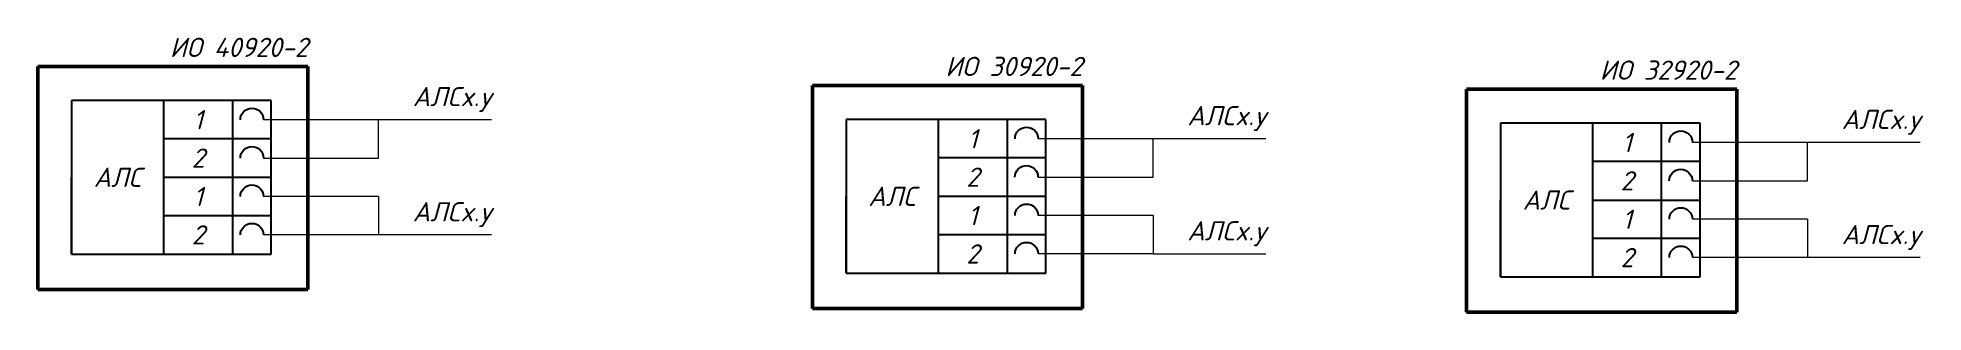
# Model space of a CAD drawing. Header units: millimetres. Extents: x 11019 to 672023, y -45952 to 891139.
# Drawn here: x 383784 to 408345, y 23985 to 27561 of the extents above; entities that cross this region are included whole.
import ezdxf
from ezdxf.enums import TextEntityAlignment as Align

# ---------------------------------------------------------------- set-up
doc = ezdxf.new("R2010")
doc.units = ezdxf.units.MM
doc.layers.add('Схемы подключ', color=7, linetype='Continuous', lineweight=15)
doc.styles.add('ISOCPEUR', font='isocpeui.ttf', dxfattribs={"height": 250})

msp = doc.modelspace()

# ---------------------------------------------------------------- texts
at = {"layer": 'Схемы подключ', "color": 7, "style": 'ISOCPEUR'}
for s, p in [('ИО 40920-2', (387304, 27310)), ('ИО 30920-2', (397394, 27062)), ('ИО 32920-2', (405917, 27014))]:
    msp.add_text(s, height=250, dxfattribs=at).set_placement(p, align=Align.RIGHT)
at = {"layer": 'Схемы подключ', "style": 'ISOCPEUR'}
for p in [(388669, 26669), (398759, 26421), (407282, 26372), (388669, 25169), (398759, 24921), (407282, 24872)]:
    msp.add_text('АЛСx.y', height=250, dxfattribs=at).set_placement(p)
at = {"layer": 'Схемы подключ', "color": 0, "lineweight": 25, "style": 'ISOCPEUR'}
for s, p in [('1', (385874, 26493)), ('1', (395964, 26245)), ('1', (404486, 26197)), ('2', (385874, 25993)), ('АЛС', (384824, 25743)), ('2', (395964, 25745)), ('2', (404486, 25697)), ('1', (385875, 25493)), ('АЛС', (394914, 25495)), ('АЛС', (403437, 25447)), ('1', (395964, 25245)), ('1', (404487, 25197)), ('2', (385875, 24993)), ('2', (395964, 24745)), ('2', (404487, 24697))]:
    msp.add_text(s, height=250, dxfattribs=at).set_placement(p, align=Align.MIDDLE_CENTER)

# ---------------------------------------------------------------- linework, layer by layer
at = {"layer": 'Схемы подключ', "color": 0, "lineweight": 25}
for p, q in [((386824, 26743), (384224, 26743)), ((396914, 26495), (394314, 26495)), ((405437, 26447), (402836, 26447)), ((386824, 26243), (385424, 26243)), ((396914, 25995), (395513, 25995)), ((405437, 25947), (404036, 25947)), ((386824, 25243), (385424, 25243)), ((396914, 24995), (395514, 24995)), ((405437, 24947), (404036, 24947))]:
    msp.add_line(p, q, dxfattribs=at)
at = {"layer": 'Схемы подключ'}
for p, q in [((389693, 26493), (386724, 26493)), ((388224, 25993), (388224, 26493)), ((399783, 26245), (396814, 26245)), ((398314, 25745), (398314, 26245)), ((408305, 26197), (405337, 26197)), ((406837, 25697), (406837, 26197)), ((386724, 25993), (388224, 25993)), ((396814, 25745), (398314, 25745)), ((405337, 25697), (406837, 25697)), ((388224, 25493), (386724, 25493)), ((388224, 25493), (388224, 24993)), ((398314, 25245), (396814, 25245)), ((398314, 25245), (398314, 24745)), ((406837, 25197), (405337, 25197)), ((406837, 25197), (406837, 24697)), ((389693, 24993), (386724, 24993)), ((398314, 24745), (396814, 24745)), ((398314, 24745), (399783, 24745)), ((408305, 24697), (405337, 24697))]:
    msp.add_line(p, q, dxfattribs=at)
at = {"layer": 'Схемы подключ', "lineweight": 50}
for points in [[(387304, 27186), (383784, 27186)], [(383784, 27186), (383784, 24281)], [(387304, 24281), (387304, 27186)], [(397394, 26938), (393874, 26938)], [(393874, 26938), (393874, 24033)], [(397394, 24033), (397394, 26938)], [(405917, 26890), (402397, 26890)], [(402397, 26890), (402397, 23985)], [(405917, 23985), (405917, 26890)], [(383784, 24281), (387304, 24281)], [(393874, 24033), (397394, 24033)], [(402397, 23985), (405917, 23985)]]:
    msp.add_lwpolyline(points, dxfattribs=at)
at = {"layer": 'Схемы подключ', "color": 0, "lineweight": 25}
for points in [[(384224, 26743), (384224, 25743)], [(385424, 26743), (385424, 24743)], [(386324, 24743), (386324, 26743)], [(386824, 24743), (386824, 26743)], [(394314, 26495), (394314, 25495)], [(395514, 26495), (395514, 24495)], [(396414, 24495), (396414, 26495)], [(396914, 24495), (396914, 26495)], [(402836, 26447), (402836, 25447)], [(404036, 26447), (404036, 24447)], [(404936, 24447), (404936, 26447)], [(405437, 24447), (405437, 26447)], [(384224, 25743), (384224, 24743)], [(384224, 24743), (384224, 25743)], [(385424, 25743), (386824, 25743)], [(394314, 25495), (394314, 24495)], [(394314, 24495), (394314, 25495)], [(395514, 25495), (396914, 25495)], [(402837, 24447), (402836, 25447)], [(402837, 25447), (402837, 24447)], [(404036, 25447), (405437, 25447)], [(384224, 24743), (386824, 24743)], [(394314, 24495), (396914, 24495)], [(402837, 24447), (405437, 24447)]]:
    msp.add_lwpolyline(points, dxfattribs=at)
for points in [[(386424, 26493, -1), (386724, 26493)], [(396514, 26245, -1), (396814, 26245)], [(405037, 26197, -1), (405337, 26197)], [(386424, 25993, -1), (386724, 25993)], [(396513, 25745, -1), (396813, 25745)], [(405036, 25697, -1), (405336, 25697)], [(386424, 25493, -1), (386724, 25493)], [(396514, 25245, -1), (396814, 25245)], [(405037, 25197, -1), (405337, 25197)], [(386424, 24993, -1), (386724, 24993)], [(396514, 24745, -1), (396814, 24745)], [(405037, 24697, -1), (405337, 24697)]]:
    msp.add_lwpolyline(points, format="xyb", dxfattribs=at)

msp.set_redraw_order([(e.dxf.handle, doc.entitydb.next_handle()) for e in msp.query("TEXT MTEXT ATTDEF DIMENSION ARC_DIMENSION")])  # texts and dimensions are drawn at this point

doc.saveas('drawing.dxf')
